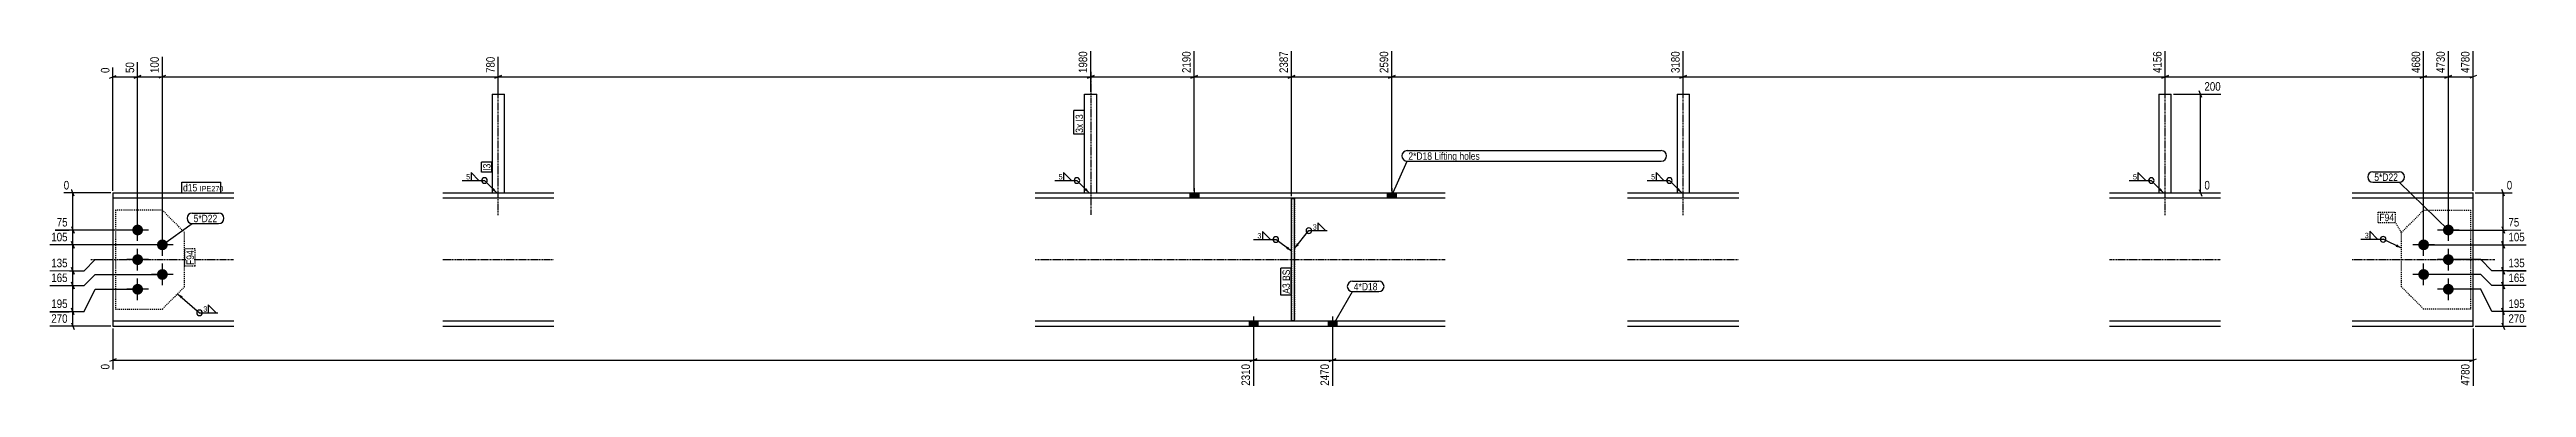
# Model space of a CAD drawing. Header units: millimetres. Extents: x 29 to 27149, y 7 to 1721.
# Drawn here: x 9851 to 14868, y 7 to 691 of the extents above; entities that cross this region are included whole.
import ezdxf

# ---------------------------------------------------------------- set-up
doc = ezdxf.new("R2010")
doc.units = ezdxf.units.MM
doc.linetypes.add('DXK_LINE_DOT2', pattern=[3.9198, 1.9599, -1.9599])
doc.linetypes.add('DXK_LINE_DOT3', pattern=[5.9187, 2.979, -0.9799, 0.9799, -0.9799])
for name, color, linetype in [('MÅLSÆTNING', 7, 'Continuous'), ('STÅL', 7, 'Continuous'), ('TEKST', 7, 'Continuous')]:
    doc.layers.add(name, color=color, linetype=linetype)
doc.styles.add('Arial Narrow', font='ARIALN.TTF', dxfattribs={"height": 0.2})

msp = doc.modelspace()

# ---------------------------------------------------------------- hatches: boundary and pattern name
at = {"layer": 'STÅL', "linetype": 'Continuous'}
for points in [[(12160.3, 390.8), (12178.3, 390.8), (12178.3, 401), (12160.3, 401)], [(12560.3, 390.8), (12578.3, 390.8), (12578.3, 401), (12560.3, 401)], [(10018.3, 326, -1), (10040.3, 326, -1)], [(10068.3, 296, -1), (10090.3, 296, -1)], [(14648.3, 296, -1), (14670.3, 296, -1)], [(14698.3, 326, -1), (14720.3, 326, -1)], [(10018.3, 266, -1), (10040.3, 266, -1)], [(14698.3, 266, -1), (14720.3, 266, -1)], [(10018.3, 206, -1), (10040.3, 206, -1)], [(10068.3, 236, -1), (10090.3, 236, -1)], [(14648.3, 236, -1), (14670.3, 236, -1)], [(14698.3, 206, -1), (14720.3, 206, -1)], [(12298.3, 141.2), (12280.3, 141.2), (12280.3, 131), (12298.3, 131)], [(12298.3, 141.2), (12280.3, 141.2), (12280.3, 131), (12298.3, 131)], [(12458.3, 141.2), (12440.3, 141.2), (12440.3, 131), (12458.3, 131)], [(12458.3, 141.2), (12440.3, 141.2), (12440.3, 131), (12458.3, 131)]]:
    msp.add_hatch(color=96, dxfattribs=at).paths.add_polyline_path(points)
at = {"layer": 'TEKST', "linetype": 'Continuous'}
for points in [[(10750.7, 411), (10756.6, 401), (10746.7, 407)], [(11950.7, 411), (11956.6, 401), (11946.7, 407)], [(13150.7, 411), (13156.6, 401), (13146.7, 407)], [(14126.7, 411), (14132.6, 401), (14122.7, 407)], [(12358.8, 292.4), (12366.3, 283.4), (12355.5, 287.8)], [(12381.5, 295.6), (12372.3, 288.7), (12377.2, 299.2)], [(14605.3, 297), (14614.3, 289.5), (14602.9, 291.9)], [(10116.8, 187.4), (10110.2, 196.9), (10120.5, 191.6)]]:
    msp.add_hatch(color=3, dxfattribs=at).paths.add_polyline_path(points)

# ---------------------------------------------------------------- linework, layer by layer
at = {"layer": 'MÅLSÆTNING', "color": 7, "linetype": 'Continuous'}
for p, q in [((9979.3, 405.5), (9979.3, 655)), ((10029.3, 330.5), (10029.3, 665.9)), ((10079.3, 300.5), (10079.3, 676.9)), ((10759.6, 605.5), (10759.6, 676.9)), ((10759.6, 605.5), (10759.6, 676.9)), ((11959.6, 605.5), (11959.6, 687.9)), ((11959.6, 605.5), (11959.6, 687.9)), ((12169.3, 405.6), (12169.3, 687.9)), ((12366.3, 394.3), (12366.3, 687.9)), ((12366.3, 394.3), (12366.3, 687.9)), ((12569.3, 405.5), (12569.3, 687.9)), ((13159.6, 605.5), (13159.6, 687.9)), ((14135.6, 605.5), (14135.6, 687.9)), ((14659.3, 300.5), (14659.3, 687.9)), ((14709.3, 330.5), (14709.3, 687.9)), ((14759.3, 405.5), (14759.3, 687.9)), ((9972.5, 633.6), (9986, 639)), ((10022.5, 633.6), (10036, 639)), ((10029.3, 636.3), (10079.3, 636.3)), ((10086, 639), (10072.5, 633.6)), ((10766.4, 639), (10752.9, 633.6)), ((10752.9, 633.6), (10766.4, 639)), ((10759.6, 636.3), (11959.6, 636.3)), ((11966.4, 639), (11952.9, 633.6)), ((11952.9, 633.6), (11966.4, 639)), ((11959.6, 636.3), (12169.3, 636.3)), ((12162.5, 633.6), (12176, 639)), ((12373, 639), (12359.5, 633.6)), ((12359.5, 633.6), (12373, 639)), ((12366.3, 636.3), (12569.3, 636.3)), ((12562.5, 633.6), (12576, 639)), ((13152.9, 633.6), (13166.4, 639)), ((14128.9, 633.6), (14142.4, 639)), ((14210.3, 594.3), (14204.9, 607.8)), ((14652.5, 633.6), (14666, 639)), ((14702.5, 633.6), (14716, 639)), ((14709.3, 636.3), (14759.3, 636.3)), ((14766, 639), (14752.5, 633.6)), ((14152.6, 601), (14248.2, 601)), ((14207.6, 401), (14207.6, 601)), ((9901, 394.3), (9895.6, 407.8)), ((14204.9, 407.8), (14210.3, 394.3)), ((14822.8, 394.3), (14817.4, 407.8)), ((9974.8, 401), (9879.6, 401)), ((14152.6, 401), (14226.2, 401)), ((14763.8, 401), (14838.7, 401)), ((14820.1, 326), (14820.1, 401)), ((9895.6, 302.8), (9901, 289.3)), ((14713.8, 326), (14856.2, 326)), ((14713.8, 326), (14856.2, 326)), ((14817.4, 332.8), (14822.8, 319.3)), ((14817.4, 332.8), (14822.8, 319.3)), ((14822.8, 289.3), (14817.4, 302.8)), ((14817.4, 302.8), (14822.8, 289.3)), ((14820.1, 296), (14820.1, 326)), ((10074.8, 296), (9851.1, 296)), ((9898.3, 243.5), (9898.3, 296)), ((9920.8, 243.5), (9943.3, 266)), ((9920.8, 243.5), (9943.3, 266)), ((9943.3, 266), (9974.8, 266)), ((9943.3, 266), (9974.8, 266)), ((14663.8, 296), (14867.2, 296)), ((14663.8, 296), (14867.2, 296)), ((14775.1, 266), (14713.8, 266)), ((14775.1, 266), (14713.8, 266)), ((14797.6, 243.5), (14775.1, 266)), ((14797.6, 243.5), (14775.1, 266)), ((9851.1, 243.5), (9920.8, 243.5)), ((9851.1, 243.5), (9920.8, 243.5)), ((9901, 236.8), (9895.6, 250.3)), ((9895.6, 250.3), (9901, 236.8)), ((9920.8, 213.5), (9943.3, 236)), ((9920.8, 213.5), (9943.3, 236)), ((9920.8, 161), (9943.3, 206)), ((9920.8, 161), (9943.3, 206)), ((9943.3, 236), (10074.8, 236)), ((9943.3, 236), (10074.8, 236)), ((9943.3, 206), (10024.8, 206)), ((9943.3, 206), (10024.8, 206)), ((14775.1, 236), (14663.8, 236)), ((14775.1, 236), (14663.8, 236)), ((14775.1, 206), (14713.8, 206)), ((14775.1, 206), (14713.8, 206)), ((14797.6, 213.5), (14775.1, 236)), ((14797.6, 213.5), (14775.1, 236)), ((14797.6, 161), (14775.1, 206)), ((14797.6, 161), (14775.1, 206)), ((14867.2, 213.5), (14797.6, 213.5)), ((14817.4, 220.3), (14822.8, 206.8)), ((14820.1, 161), (14820.1, 213.5)), ((9851.1, 161), (9920.8, 161)), ((9901, 154.3), (9895.6, 167.8)), ((9898.3, 131), (9898.3, 161)), ((14867.2, 161), (14797.6, 161)), ((14867.2, 161), (14797.6, 161)), ((14822.8, 154.3), (14817.4, 167.8)), ((14822.8, 154.3), (14817.4, 167.8)), ((14820.1, 131), (14820.1, 161)), ((9974.8, 131), (9851.1, 131)), ((9895.6, 137.8), (9901, 124.3)), ((9979.3, 126.5), (9979.3, 43.7)), ((12289.3, 116.5), (12289.3, 10.8)), ((12289.3, 116.5), (12289.3, 10.8)), ((12449.3, 116.5), (12449.3, 10.8)), ((12449.3, 116.5), (12449.3, 10.8)), ((14759.3, 126.5), (14759.3, 10.8)), ((14763.8, 131), (14867.2, 131)), ((14817.4, 137.8), (14822.8, 124.3)), ((9986, 65), (9972.5, 59.6)), ((9979.3, 62.3), (12289.3, 62.3)), ((12296, 65), (12282.5, 59.6)), ((12282.5, 59.6), (12296, 65)), ((12289.3, 62.3), (12449.3, 62.3)), ((12456, 65), (12442.5, 59.6)), ((12442.5, 59.6), (12456, 65)), ((12449.3, 62.3), (14759.3, 62.3)), ((14752.5, 59.6), (14766, 65))]:
    msp.add_line(p, q, dxfattribs=at)
at = {"layer": 'STÅL', "color": 7, "linetype": 'DXK_LINE_DOT3'}
for p, q in [((10759.6, 356), (10759.6, 646)), ((11959.6, 646), (11959.6, 356)), ((13159.6, 356), (13159.6, 646)), ((14135.6, 356), (14135.6, 646)), ((9934.3, 266), (10224.3, 266)), ((10647.1, 266), (10872.1, 266)), ((11847.1, 266), (12677.8, 266)), ((13047.1, 266), (13272.1, 266)), ((14023.1, 266), (14248.1, 266)), ((14514.3, 266), (14804.3, 266))]:
    msp.add_line(p, q, dxfattribs=at)
at = {"layer": 'STÅL', "color": 2, "linetype": 'Continuous'}
for p, q in [((10747.1, 601), (10747.1, 401)), ((10747.1, 601), (10772.1, 601)), ((10772.1, 401), (10772.1, 601)), ((11947.1, 401), (11947.1, 601)), ((11947.1, 601), (11972.1, 601)), ((11972.1, 401), (11972.1, 601)), ((13147.1, 601), (13147.1, 401)), ((13147.1, 601), (13172.1, 601)), ((13172.1, 401), (13172.1, 601)), ((14123.1, 601), (14123.1, 401)), ((14123.1, 601), (14148.1, 601)), ((14148.1, 401), (14148.1, 601)), ((9979.3, 401), (9979.3, 131)), ((9979.3, 401), (10224.3, 401)), ((10224.3, 390.8), (9979.3, 390.8)), ((10647.1, 401), (10872.1, 401)), ((10872.1, 390.8), (10647.1, 390.8)), ((11847.1, 401), (12677.8, 401)), ((12677.8, 390.8), (11847.1, 390.8)), ((12366.3, 142.2), (12366.3, 389.8)), ((12366.3, 389.8), (12372.3, 389.8)), ((12372.3, 142.2), (12372.3, 389.8)), ((13047.1, 401), (13272.1, 401)), ((13272.1, 390.8), (13047.1, 390.8)), ((14023.1, 401), (14248.1, 401)), ((14248.1, 390.8), (14023.1, 390.8)), ((14514.3, 401), (14759.3, 401)), ((14759.3, 390.8), (14514.3, 390.8)), ((14759.3, 131), (14759.3, 401)), ((10224.3, 141.2), (9979.3, 141.2)), ((9979.3, 131), (10224.3, 131)), ((10872.1, 141.2), (10647.1, 141.2)), ((10647.1, 131), (10872.1, 131)), ((12677.8, 141.2), (11847.1, 141.2)), ((11847.1, 131), (12677.8, 131)), ((12372.3, 142.2), (12366.3, 142.2)), ((13272.1, 141.2), (13047.1, 141.2)), ((13047.1, 131), (13272.1, 131)), ((14248.1, 141.2), (14023.1, 141.2)), ((14023.1, 131), (14248.1, 131)), ((14759.3, 141.2), (14514.3, 141.2)), ((14514.3, 131), (14759.3, 131))]:
    msp.add_line(p, q, dxfattribs=at)
at = {"layer": 'STÅL', "color": 96, "linetype": 'Continuous'}
for p, q in [((12169.3, 411), (12169.3, 390.8)), ((12569.3, 411), (12569.3, 390.8)), ((12160.3, 401), (12160.3, 390.8)), ((12178.3, 401), (12178.3, 390.8)), ((12560.3, 401), (12560.3, 390.8)), ((12578.3, 401), (12578.3, 390.8)), ((10051.3, 326), (10007.3, 326)), ((10029.3, 304), (10029.3, 348)), ((10079.3, 274), (10079.3, 318)), ((14659.3, 274), (14659.3, 318)), ((14731.3, 326), (14687.3, 326)), ((14709.3, 304), (14709.3, 348)), ((10051.3, 266), (10007.3, 266)), ((10029.3, 244), (10029.3, 288)), ((10101.3, 296), (10057.3, 296)), ((10079.3, 214), (10079.3, 258)), ((14681.3, 296), (14637.3, 296)), ((14659.3, 214), (14659.3, 258)), ((14731.3, 266), (14687.3, 266)), ((14709.3, 244), (14709.3, 288)), ((10051.3, 206), (10007.3, 206)), ((10029.3, 184), (10029.3, 228)), ((10101.3, 236), (10057.3, 236)), ((14681.3, 236), (14637.3, 236)), ((14731.3, 206), (14687.3, 206)), ((14709.3, 184), (14709.3, 228)), ((12289.3, 151.2), (12289.3, 86.2)), ((12289.3, 151.2), (12289.3, 86.2)), ((12449.3, 151.2), (12449.3, 86.2)), ((12449.3, 151.2), (12449.3, 86.2)), ((12280.3, 141.2), (12280.3, 131)), ((12280.3, 141.2), (12280.3, 131)), ((12298.3, 141.2), (12298.3, 131)), ((12298.3, 141.2), (12298.3, 131)), ((12440.3, 141.2), (12440.3, 131)), ((12440.3, 141.2), (12440.3, 131)), ((12458.3, 141.2), (12458.3, 131)), ((12458.3, 141.2), (12458.3, 131))]:
    msp.add_line(p, q, dxfattribs=at)
at = {"layer": 'STÅL', "color": 7, "linetype": 'DXK_LINE_DOT2'}
for p, q in [((9984.3, 366), (9984.3, 166)), ((10079.3, 366), (9984.3, 366)), ((10124.3, 321), (10079.3, 366)), ((10747.1, 401), (10772.1, 401)), ((11947.1, 401), (11972.1, 401)), ((12372.3, 389.8), (12366.3, 389.8)), ((12366.3, 389.8), (12366.3, 142.2)), ((12372.3, 389.8), (12372.3, 142.2)), ((13147.1, 401), (13172.1, 401)), ((14123.1, 401), (14148.1, 401)), ((14614.3, 321), (14659.3, 366)), ((14659.3, 366), (14754.3, 366)), ((14754.3, 366), (14754.3, 166)), ((10124.3, 211), (10124.3, 321)), ((14614.3, 211), (14614.3, 321)), ((10079.3, 166), (10124.3, 211)), ((14659.3, 166), (14614.3, 211)), ((9984.3, 166), (10079.3, 166)), ((14754.3, 166), (14659.3, 166)), ((12372.3, 142.2), (12366.3, 142.2))]:
    msp.add_line(p, q, dxfattribs=at)
at = {"layer": 'TEKST', "color": 3, "linetype": 'Continuous'}
for p, q in [((11956.6, 401), (11931.7, 426.3)), ((13156.6, 401), (13131.7, 426.3)), ((14132.6, 401), (14107.7, 426.3)), ((12366.3, 283.4), (12334.5, 306.7)), ((14614.3, 289.5), (14577.2, 307.3))]:
    msp.add_line(p, q, dxfattribs=at)
for centre in [(11931.7, 426.3), (13131.7, 426.3), (14107.7, 426.3), (12334.5, 306.7), (14577.2, 307.3)]:
    msp.add_arc(centre, 5.62, 270, 90, dxfattribs=at)

# ---------------------------------------------------------------- wipeouts: each hides what was drawn before it
at = {"color": 0}
for points in [[(12650.9, 468.3), (12650.9, 484.1), (12603, 484.1), (12603, 468.3)], [(11902.3, 427.6), (11902.3, 440.7), (11893.6, 440.7), (11893.6, 427.6)], [(14078.3, 427.6), (14078.3, 440.7), (14069.6, 440.7), (14069.6, 427.6)], [(12305, 308.1), (12305, 321.1), (12296.3, 321.1), (12296.3, 308.1)], [(12417.1, 326), (12417.1, 339.1), (12408.4, 339.1), (12408.4, 326)], [(14547.7, 308.7), (14547.7, 321.7), (14539.1, 321.7), (14539.1, 308.7)], [(12540.4, 203.9), (12540.4, 219.7), (12492.5, 219.7), (12492.5, 203.9)]]:
    msp.add_wipeout(points, dxfattribs=at).dxf.layer = 'TEKST'

# ---------------------------------------------------------------- next in the draw order: linework, layer by layer
at = {"layer": 'TEKST', "color": 3, "linetype": 'Continuous'}
for p, q in [((11886.6, 426.3), (11931.7, 426.3)), ((11920.6, 426.3), (11904.6, 442.3)), ((11904.6, 442.3), (11904.6, 426.3)), ((11904.6, 426.3), (11920.6, 426.3)), ((14062.6, 426.3), (14107.7, 426.3)), ((14096.6, 426.3), (14080.6, 442.3)), ((14080.6, 442.3), (14080.6, 426.3)), ((14080.6, 426.3), (14096.6, 426.3)), ((12289.4, 306.7), (12334.5, 306.7)), ((12323.4, 306.7), (12307.3, 322.8)), ((12307.3, 322.8), (12307.3, 306.7)), ((12307.3, 306.7), (12323.4, 306.7)), ((12372.3, 288.7), (12401.4, 324.7)), ((12401.4, 324.7), (12438.7, 324.7)), ((12435.4, 324.7), (12419.4, 340.7)), ((12419.4, 340.7), (12419.4, 324.7)), ((12419.4, 324.7), (12435.4, 324.7)), ((14532.1, 307.3), (14577.2, 307.3)), ((14566.1, 307.3), (14550.1, 323.4)), ((14550.1, 323.4), (14550.1, 307.3)), ((14550.1, 307.3), (14566.1, 307.3))]:
    msp.add_line(p, q, dxfattribs=at)
for centre, start, end in [((11931.7, 426.3), 90, 270), ((14107.7, 426.3), 90, 270), ((12334.5, 306.7), 90, 270), ((12401.4, 324.7), 90, 270), ((12401.4, 324.7), 270, 90), ((14577.2, 307.3), 90, 270)]:
    msp.add_arc(centre, 5.62, start, end, dxfattribs=at)

# ---------------------------------------------------------------- next in the draw order: texts
at = {"layer": 'TEKST', "color": 3, "style": 'Arial Narrow'}
for s, p in [('5', (11894.5, 428.5)), ('5', (14070.5, 428.5)), ('3', (12297.2, 309)), ('3', (12409.3, 326.9)), ('3', (14540, 309.6))]:
    msp.add_text(s, height=10.7, dxfattribs=at).set_placement(p)

# ---------------------------------------------------------------- next in the draw order: wipeouts: each hides what was drawn before it
at = {"color": 0, "linetype": 'Continuous'}
for points in [[(10075.7, 680.5), (10050.5, 680.5), (10050.5, 640.4), (10075.7, 640.4)], [(11956, 691.5), (11930.8, 691.5), (11930.8, 640.4), (11956, 640.4)], [(12165.7, 691.5), (12140.5, 691.5), (12140.5, 640.4), (12165.7, 640.4)], [(12565.7, 691.5), (12540.5, 691.5), (12540.5, 640.4), (12565.7, 640.4)], [(14755.7, 691.5), (14730.5, 691.5), (14730.5, 640.4), (14755.7, 640.4)], [(14229.8, 404.6), (14229.8, 429.8), (14211.7, 429.8), (14211.7, 404.6)], [(14842.3, 404.6), (14842.3, 429.8), (14824.1, 429.8), (14824.1, 404.6)], [(14856.5, 329.6), (14856.5, 354.8), (14827.4, 354.8), (14827.4, 329.6)], [(9890.9, 299.6), (9890.9, 324.8), (9850.8, 324.8), (9850.8, 299.6)], [(14867.5, 217.1), (14867.5, 242.3), (14827.4, 242.3), (14827.4, 217.1)], [(9890.9, 164.6), (9890.9, 189.8), (9850.8, 189.8), (9850.8, 164.6)], [(9975.7, 58.3), (9950.5, 58.3), (9950.5, 40.1), (9975.7, 40.1)], [(12285.7, 58.3), (12260.5, 58.3), (12260.5, 7.2), (12285.7, 7.2)], [(12445.7, 58.3), (12420.5, 58.3), (12420.5, 7.2), (12445.7, 7.2)], [(14755.7, 58.3), (14730.5, 58.3), (14730.5, 7.2), (14755.7, 7.2)]]:
    msp.add_wipeout(points, dxfattribs=at).dxf.layer = 'MÅLSÆTNING'
at = {"color": 0}
for points in [[(11944, 541.2), (11928.2, 541.2), (11928.2, 522.9), (11944, 522.9)], [(10744, 460.4), (10728.2, 460.4), (10728.2, 446), (10744, 446)], [(12650.9, 468.3), (12650.9, 484.1), (12603, 484.1), (12603, 468.3)], [(10150, 404.2), (10150, 419.9), (10121.2, 419.9), (10121.2, 404.2)], [(14607.2, 425.5), (14607.2, 441.3), (14559.3, 441.3), (14559.3, 425.5)], [(10190.6, 341.9), (10190.6, 357.6), (10142.6, 357.6), (10142.6, 341.9)], [(12363.1, 218.1), (12347.4, 218.1), (12347.4, 197), (12363.1, 197)], [(12540.4, 203.9), (12540.4, 219.7), (12492.5, 219.7), (12492.5, 203.9)], [(10170.1, 159.8), (10170.1, 172.8), (10161.4, 172.8), (10161.4, 159.8)]]:
    msp.add_wipeout(points, dxfattribs=at).dxf.layer = 'TEKST'

# ---------------------------------------------------------------- next in the draw order: linework, layer by layer
at = {"layer": 'MÅLSÆTNING', "color": 7, "linetype": 'Continuous'}
for p, q in [((10029.3, 330.5), (10029.3, 665.9)), ((10079.3, 300.5), (10079.3, 676.9)), ((12169.3, 405.6), (12169.3, 687.9)), ((12569.3, 405.5), (12569.3, 687.9)), ((14709.3, 330.5), (14709.3, 687.9)), ((9979.3, 636.3), (10029.3, 636.3)), ((10036, 639), (10022.5, 633.6)), ((10086, 639), (10072.5, 633.6)), ((10079.3, 636.3), (10759.6, 636.3)), ((12176, 639), (12162.5, 633.6)), ((12169.3, 636.3), (12366.3, 636.3)), ((12576, 639), (12562.5, 633.6)), ((12569.3, 636.3), (13159.6, 636.3)), ((14659.3, 636.3), (14709.3, 636.3)), ((14716, 639), (14702.5, 633.6)), ((9898.3, 326), (9898.3, 401)), ((10024.8, 326), (9862.1, 326)), ((10024.8, 326), (9862.1, 326)), ((9895.6, 332.8), (9901, 319.3)), ((9895.6, 332.8), (9901, 319.3)), ((9901, 289.3), (9895.6, 302.8)), ((9898.3, 296), (9898.3, 326)), ((10074.8, 296), (9851.1, 296)), ((14820.1, 243.5), (14820.1, 296)), ((9851.1, 213.5), (9920.8, 213.5)), ((9851.1, 213.5), (9920.8, 213.5)), ((9901, 206.8), (9895.6, 220.3)), ((9895.6, 220.3), (9901, 206.8)), ((9898.3, 213.5), (9898.3, 243.5)), ((14867.2, 243.5), (14797.6, 243.5)), ((14867.2, 243.5), (14797.6, 243.5)), ((14867.2, 213.5), (14797.6, 213.5)), ((14822.8, 236.8), (14817.4, 250.3)), ((14817.4, 250.3), (14822.8, 236.8)), ((14822.8, 206.8), (14817.4, 220.3)), ((14820.1, 213.5), (14820.1, 243.5))]:
    msp.add_line(p, q, dxfattribs=at)
at = {"layer": 'TEKST', "color": 7, "linetype": 'Continuous'}
for p, q in [((12569.3, 395.9), (12600.3, 465.6)), ((12449.3, 131.1), (12489.8, 201.2)), ((12489.8, 222.4), (12543.1, 222.4)), ((12489.8, 201.2), (12543.1, 201.2))]:
    msp.add_line(p, q, dxfattribs=at)
at = {"layer": 'TEKST', "color": 3, "linetype": 'Continuous'}
for p, q in [((10110.2, 196.9), (10154.5, 158.4)), ((10154.5, 158.4), (10191.7, 158.4)), ((10188.5, 158.4), (10172.4, 174.5)), ((10172.4, 174.5), (10172.4, 158.4)), ((10172.4, 158.4), (10188.5, 158.4))]:
    msp.add_line(p, q, dxfattribs=at)
at = {"layer": 'TEKST', "color": 7, "linetype": 'Continuous'}
for centre, start, end in [((12600.3, 476.2), 90, 270), ((12489.8, 211.8), 90, 270), ((12543.1, 211.8), 270, 90)]:
    msp.add_arc(centre, 10.6, start, end, dxfattribs=at)
at = {"layer": 'TEKST', "color": 3, "linetype": 'Continuous'}
for start, end in [(90, 270), (270, 90)]:
    msp.add_arc((10154.5, 158.4), 5.62, start, end, dxfattribs=at)

# ---------------------------------------------------------------- next in the draw order: texts
at = {"layer": 'MÅLSÆTNING', "color": 3, "linetype": 'Continuous', "style": 'Arial Narrow'}
for s, height, p in [('100', 17.18, (10072.1, 644)), ('1980', 17.18, (11952.4, 644)), ('2190', 17.18, (12162.1, 644)), ('2590', 17.18, (12562.1, 644)), ('4780', 17.18, (14752.1, 644)), ('0', 17.2, (9972.1, 43.7)), ('2310', 17.18, (12282.1, 10.8)), ('2470', 17.18, (12442.1, 10.8)), ('4780', 17.18, (14752.1, 10.8))]:
    msp.add_text(s, height=height, rotation=90.0002, dxfattribs=at).set_placement(p)
for s, height, p in [('0', 17.2, (14215.3, 408.2)), ('0', 17.2, (14827.7, 408.2)), ('105', 17.18, (9854.4, 303.2)), ('75', 17.18, (14831, 333.2)), ('165', 17.18, (14831, 220.7))]:
    msp.add_text(s, height=height, dxfattribs=at).set_placement(p)
at = {"layer": 'TEKST', "color": 3, "style": 'Arial Narrow'}
for s, height, p in [('4*D18', 15.03, (12492.5, 203.9)), ('3', 10.7, (10162.3, 160.7))]:
    msp.add_text(s, height=height, dxfattribs=at).set_placement(p)

# ---------------------------------------------------------------- next in the draw order: wipeouts: each hides what was drawn before it
at = {"color": 0, "linetype": 'Continuous'}
msp.add_wipeout([(9890.9, 134.6), (9890.9, 159.8), (9850.8, 159.8), (9850.8, 134.6)], dxfattribs=at).dxf.layer = 'MÅLSÆTNING'
at = {"color": 0}
for points in [[(11944, 541.2), (11928.2, 541.2), (11928.2, 522.9), (11944, 522.9)], [(10744, 460.4), (10728.2, 460.4), (10728.2, 446), (10744, 446)], [(13112.6, 468.3), (13112.6, 484.1), (12655.6, 484.1), (12655.6, 468.3)], [(10150, 404.2), (10150, 419.9), (10121.2, 419.9), (10121.2, 404.2)], [(14607.2, 425.5), (14607.2, 441.3), (14559.3, 441.3), (14559.3, 425.5)], [(10190.6, 341.9), (10190.6, 357.6), (10142.6, 357.6), (10142.6, 341.9)], [(14599.3, 344), (14599.3, 359.7), (14569.6, 359.7), (14569.6, 344)], [(12363.1, 218.1), (12347.4, 218.1), (12347.4, 197), (12363.1, 197)]]:
    msp.add_wipeout(points, dxfattribs=at).dxf.layer = 'TEKST'

# ---------------------------------------------------------------- next in the draw order: linework, layer by layer
at = {"layer": 'MÅLSÆTNING', "color": 7, "linetype": 'Continuous'}
for p, q in [((9898.3, 161), (9898.3, 213.5)), ((9851.1, 161), (9920.8, 161)), ((9901, 154.3), (9895.6, 167.8))]:
    msp.add_line(p, q, dxfattribs=at)
at = {"layer": 'TEKST', "color": 7, "linetype": 'Continuous'}
for p, q in [((11946.7, 520.2), (11925.5, 520.2)), ((10725.5, 443.3), (10725.5, 463.1)), ((10746.7, 463.1), (10725.5, 463.1)), ((10746.7, 443.3), (10746.7, 463.1)), ((10118.5, 401.5), (10118.5, 422.6)), ((10746.7, 443.3), (10725.5, 443.3)), ((14556.6, 444), (14609.9, 444)), ((14556.6, 422.8), (14609.9, 422.8)), ((10139.9, 360.3), (10193.3, 360.3)), ((10079.3, 296), (10139.9, 339.2)), ((10139.9, 339.2), (10193.3, 339.2)), ((12365.8, 194.3), (12344.7, 194.3))]:
    msp.add_line(p, q, dxfattribs=at)
at = {"layer": 'TEKST', "color": 3, "linetype": 'Continuous'}
msp.add_line((10756.6, 401), (10731.7, 426.3), dxfattribs=at)
msp.add_arc((10731.7, 426.3), 5.62, 270, 90, dxfattribs=at)
at = {"layer": 'TEKST', "color": 7, "linetype": 'Continuous'}
for centre, start, end in [((14556.6, 433.4), 90, 270), ((14609.9, 433.4), 270, 90), ((10139.9, 349.7), 90, 270), ((10193.3, 349.7), 270, 90)]:
    msp.add_arc(centre, 10.6, start, end, dxfattribs=at)

# ---------------------------------------------------------------- next in the draw order: texts
at = {"layer": 'MÅLSÆTNING', "color": 3, "linetype": 'Continuous', "style": 'Arial Narrow'}
for s, p in [('270', (9854.4, 138.2)), ('195', (9854.4, 168.2))]:
    msp.add_text(s, height=17.18, dxfattribs=at).set_placement(p)
at = {"layer": 'TEKST', "color": 3, "style": 'Arial Narrow'}
msp.add_text('I3', height=15.03, rotation=90.0002, dxfattribs=at).set_placement((10744, 446))
for p in [(14559.3, 425.5), (10142.6, 341.9)]:
    msp.add_text('5*D22', height=15.03, dxfattribs=at).set_placement(p)

# ---------------------------------------------------------------- next in the draw order: wipeouts: each hides what was drawn before it
at = {"color": 0, "linetype": 'Continuous'}
for points in [[(10025.7, 669.5), (10000.5, 669.5), (10000.5, 640.4), (10025.7, 640.4)], [(10756, 680.5), (10730.8, 680.5), (10730.8, 640.4), (10756, 640.4)], [(12362.7, 691.5), (12337.5, 691.5), (12337.5, 640.4), (12362.7, 640.4)], [(13156, 691.5), (13130.8, 691.5), (13130.8, 640.4), (13156, 640.4)], [(14705.7, 691.5), (14680.5, 691.5), (14680.5, 640.4), (14705.7, 640.4)], [(9894.2, 404.6), (9894.2, 429.8), (9876, 429.8), (9876, 404.6)], [(9890.9, 329.6), (9890.9, 354.8), (9861.8, 354.8), (9861.8, 329.6)], [(14867.5, 299.6), (14867.5, 324.8), (14827.4, 324.8), (14827.4, 299.6)], [(9890.9, 247.1), (9890.9, 272.3), (9850.8, 272.3), (9850.8, 247.1)], [(14867.5, 247.1), (14867.5, 272.3), (14827.4, 272.3), (14827.4, 247.1)], [(14867.5, 164.6), (14867.5, 189.8), (14827.4, 189.8), (14827.4, 164.6)]]:
    msp.add_wipeout(points, dxfattribs=at).dxf.layer = 'MÅLSÆTNING'
at = {"color": 0}
for points in [[(11944, 560.3), (11928.2, 560.3), (11928.2, 545.9), (11944, 545.9)], [(13112.6, 468.3), (13112.6, 484.1), (12655.6, 484.1), (12655.6, 468.3)], [(10195.2, 404.2), (10195.2, 415.4), (10154.7, 415.4), (10154.7, 404.2)], [(14599.3, 344), (14599.3, 359.7), (14569.6, 359.7), (14569.6, 344)], [(12363.1, 245.8), (12347.4, 245.8), (12347.4, 222.8), (12363.1, 222.8)]]:
    msp.add_wipeout(points, dxfattribs=at).dxf.layer = 'TEKST'

# ---------------------------------------------------------------- next in the draw order: linework, layer by layer
at = {"layer": 'MÅLSÆTNING', "color": 7, "linetype": 'Continuous'}
for p, q in [((13159.6, 605.5), (13159.6, 687.9)), ((14659.3, 300.5), (14659.3, 687.9)), ((13166.4, 639), (13152.9, 633.6)), ((13159.6, 636.3), (14135.6, 636.3)), ((14652.5, 633.6), (14666, 639))]:
    msp.add_line(p, q, dxfattribs=at)
at = {"layer": 'TEKST', "color": 7, "linetype": 'Continuous'}
for p, q in [((12600.3, 486.8), (13115.3, 486.8)), ((12600.3, 465.6), (13115.3, 465.6)), ((14709.3, 326), (14609.9, 422.8))]:
    msp.add_line(p, q, dxfattribs=at)
at = {"layer": 'TEKST', "color": 7, "linetype": 'DXK_LINE_DOT2'}
for p, q in [((14566.9, 362.4), (14602, 362.4)), ((14566.9, 341.3), (14566.9, 362.4)), ((14602, 341.3), (14602, 362.4)), ((14566.9, 341.3), (14602, 341.3)), ((14614.3, 321), (14602, 341.3))]:
    msp.add_line(p, q, dxfattribs=at)
at = {"layer": 'TEKST', "color": 7, "linetype": 'Continuous'}
msp.add_arc((13115.3, 476.2), 10.6, 270, 90, dxfattribs=at)

# ---------------------------------------------------------------- next in the draw order: texts
at = {"layer": 'MÅLSÆTNING', "color": 3, "linetype": 'Continuous', "style": 'Arial Narrow'}
for s, p in [('50', (10022.1, 644)), ('780', (10752.4, 644)), ('2387', (12359.1, 644)), ('3180', (13152.4, 644)), ('4730', (14702.1, 644))]:
    msp.add_text(s, height=17.18, rotation=90.0002, dxfattribs=at).set_placement(p)
for s, height, p in [('0', 17.2, (9879.6, 408.2)), ('75', 17.18, (9865.4, 333.2)), ('105', 17.18, (14831, 303.2)), ('135', 17.18, (9854.4, 250.7)), ('135', 17.18, (14831, 250.7))]:
    msp.add_text(s, height=height, dxfattribs=at).set_placement(p)
at = {"layer": 'TEKST', "color": 3, "style": 'Arial Narrow'}
for s, height, p in [('2*D18', 15.03, (12603, 468.3)), ('Lifting holes', 15.032, (12655.6, 468.3)), ('F94', 15.03, (14569.6, 344))]:
    msp.add_text(s, height=height, dxfattribs=at).set_placement(p)

# ---------------------------------------------------------------- next in the draw order: wipeouts: each hides what was drawn before it
at = {"color": 0, "linetype": 'Continuous'}
for points in [[(9975.7, 658.6), (9950.5, 658.6), (9950.5, 640.4), (9975.7, 640.4)], [(14867.5, 134.6), (14867.5, 159.8), (14827.4, 159.8), (14827.4, 134.6)]]:
    msp.add_wipeout(points, dxfattribs=at).dxf.layer = 'MÅLSÆTNING'
at = {"color": 0}
for points in [[(11944, 560.3), (11928.2, 560.3), (11928.2, 545.9), (11944, 545.9)], [(10195.2, 404.2), (10195.2, 415.4), (10154.7, 415.4), (10154.7, 404.2)], [(10702.3, 427.6), (10702.3, 440.7), (10693.6, 440.7), (10693.6, 427.6)], [(10143.2, 285), (10127.4, 285), (10127.4, 255.3), (10143.2, 255.3)], [(12363.1, 245.8), (12347.4, 245.8), (12347.4, 222.8), (12363.1, 222.8)]]:
    msp.add_wipeout(points, dxfattribs=at).dxf.layer = 'TEKST'

# ---------------------------------------------------------------- next in the draw order: linework, layer by layer
at = {"layer": 'TEKST', "color": 7, "linetype": 'Continuous'}
for p, q in [((11925.5, 520.2), (11925.5, 567.7)), ((11946.7, 567.7), (11925.5, 567.7)), ((11946.7, 520.2), (11946.7, 567.7)), ((10118.5, 422.6), (10197.9, 422.6)), ((10118.5, 401.5), (10197.9, 401.5)), ((10197.9, 401.5), (10197.9, 422.6)), ((12344.7, 194.3), (12344.7, 248.5)), ((12365.8, 248.5), (12344.7, 248.5)), ((12365.8, 194.3), (12365.8, 248.5))]:
    msp.add_line(p, q, dxfattribs=at)
at = {"layer": 'TEKST', "color": 3, "linetype": 'Continuous'}
for p, q in [((10686.6, 426.3), (10731.7, 426.3)), ((10720.6, 426.3), (10704.6, 442.3)), ((10704.6, 442.3), (10704.6, 426.3)), ((10704.6, 426.3), (10720.6, 426.3))]:
    msp.add_line(p, q, dxfattribs=at)
msp.add_arc((10731.7, 426.3), 5.62, 90, 270, dxfattribs=at)

# ---------------------------------------------------------------- next in the draw order: texts
at = {"layer": 'MÅLSÆTNING', "color": 3, "linetype": 'Continuous', "style": 'Arial Narrow'}
msp.add_text('0', height=17.2, rotation=90.0002, dxfattribs=at).set_placement((9972.1, 644))
for s, p in [('270', (14831, 138.2)), ('195', (14831, 168.2))]:
    msp.add_text(s, height=17.18, dxfattribs=at).set_placement(p)
at = {"layer": 'TEKST', "color": 3, "style": 'Arial Narrow'}
for s, p in [('I3', (11944, 545.9)), ('3x', (11944, 522.9)), ('BS', (12363.1, 222.8)), ('A3', (12363.1, 197))]:
    msp.add_text(s, height=15.03, rotation=90.0002, dxfattribs=at).set_placement(p)
for s, height, p in [('d15', 15.03, (10121.2, 404.2)), ('IPE270', 10.74, (10154.7, 404.2)), ('5', 10.7, (10694.5, 428.5))]:
    msp.add_text(s, height=height, dxfattribs=at).set_placement(p)

# ---------------------------------------------------------------- next in the draw order: wipeouts: each hides what was drawn before it
at = {"color": 0, "linetype": 'Continuous'}
for points in [[(14132, 691.5), (14106.8, 691.5), (14106.8, 640.4), (14132, 640.4)], [(9890.9, 217.1), (9890.9, 242.3), (9850.8, 242.3), (9850.8, 217.1)]]:
    msp.add_wipeout(points, dxfattribs=at).dxf.layer = 'MÅLSÆTNING'
at = {"color": 0}
for points in [[(13102.3, 427.6), (13102.3, 440.7), (13093.6, 440.7), (13093.6, 427.6)], [(10143.2, 285), (10127.4, 285), (10127.4, 255.3), (10143.2, 255.3)]]:
    msp.add_wipeout(points, dxfattribs=at).dxf.layer = 'TEKST'

# ---------------------------------------------------------------- next in the draw order: linework, layer by layer
at = {"layer": 'MÅLSÆTNING', "color": 7, "linetype": 'Continuous'}
for p, q in [((14135.6, 605.5), (14135.6, 687.9)), ((14142.4, 639), (14128.9, 633.6)), ((14135.6, 636.3), (14659.3, 636.3))]:
    msp.add_line(p, q, dxfattribs=at)
at = {"layer": 'TEKST', "color": 3, "linetype": 'Continuous'}
for p, q in [((13086.6, 426.3), (13131.7, 426.3)), ((13120.6, 426.3), (13104.6, 442.3)), ((13104.6, 442.3), (13104.6, 426.3)), ((13104.6, 426.3), (13120.6, 426.3))]:
    msp.add_line(p, q, dxfattribs=at)
at = {"layer": 'TEKST', "color": 7, "linetype": 'DXK_LINE_DOT2'}
for p, q in [((10124.7, 252.6), (10124.7, 287.7)), ((10145.9, 287.7), (10124.7, 287.7)), ((10145.9, 252.6), (10124.7, 252.6)), ((10145.9, 252.6), (10145.9, 287.7))]:
    msp.add_line(p, q, dxfattribs=at)
at = {"layer": 'TEKST', "color": 3, "linetype": 'Continuous'}
msp.add_arc((13131.7, 426.3), 5.62, 90, 270, dxfattribs=at)

# ---------------------------------------------------------------- next in the draw order: texts
at = {"layer": 'MÅLSÆTNING', "color": 3, "linetype": 'Continuous', "style": 'Arial Narrow'}
msp.add_text('4156', height=17.18, rotation=90.0002, dxfattribs=at).set_placement((14128.4, 644))
msp.add_text('165', height=17.18, dxfattribs=at).set_placement((9854.4, 220.7))
at = {"layer": 'TEKST', "color": 3, "style": 'Arial Narrow'}
msp.add_text('5', height=10.7, dxfattribs=at).set_placement((13094.5, 428.5))
msp.add_text('F94', height=15.03, rotation=90.0002, dxfattribs=at).set_placement((10143.2, 255.3))

# ---------------------------------------------------------------- next in the draw order: wipeouts: each hides what was drawn before it
at = {"color": 0, "linetype": 'Continuous'}
for points in [[(14655.7, 691.5), (14630.5, 691.5), (14630.5, 640.4), (14655.7, 640.4)], [(14251.8, 604.6), (14251.8, 629.8), (14211.7, 629.8), (14211.7, 604.6)]]:
    msp.add_wipeout(points, dxfattribs=at).dxf.layer = 'MÅLSÆTNING'

# ---------------------------------------------------------------- next in the draw order: texts
at = {"layer": 'MÅLSÆTNING', "color": 3, "linetype": 'Continuous', "style": 'Arial Narrow'}
msp.add_text('4680', height=17.18, rotation=90.0002, dxfattribs=at).set_placement((14652.1, 644))
msp.add_text('200', height=17.18, dxfattribs=at).set_placement((14215.3, 608.2))

doc.saveas('drawing.dxf')
